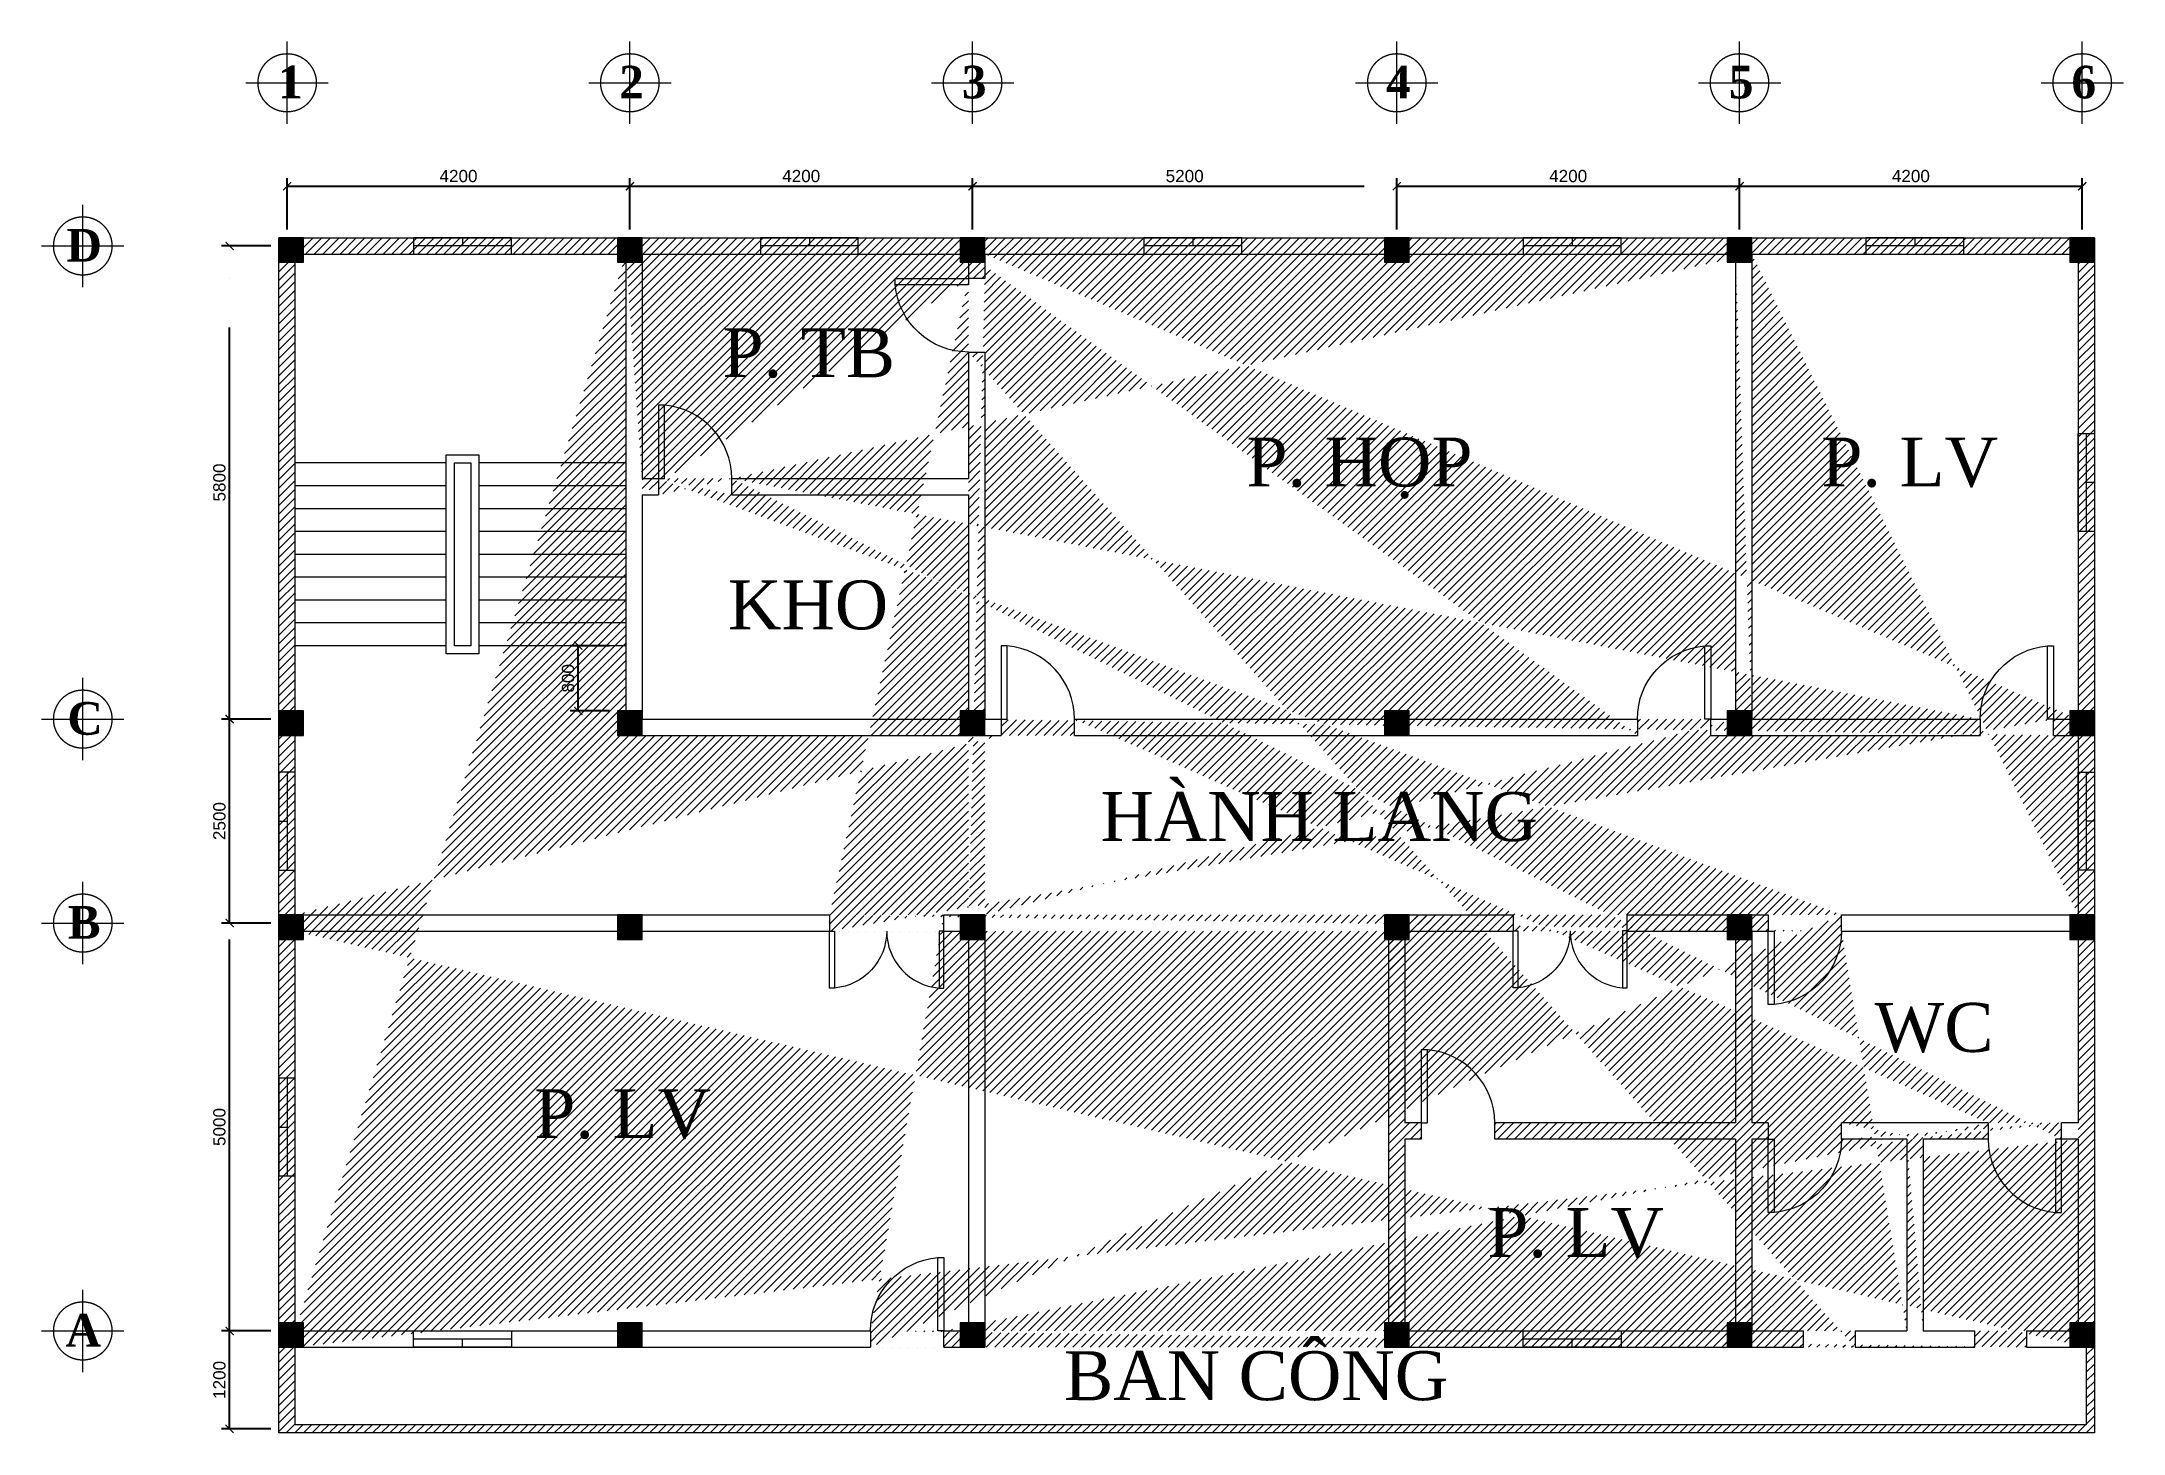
# Model space of a CAD drawing. Header units: inches. Extents: x 841 to 113868, y -38399 to 20899.
# Drawn here: x 841 to 26355, y 3195 to 20255 of the extents above; entities that cross this region are included whole.
import ezdxf

# ---------------------------------------------------------------- set-up
doc = ezdxf.new("R2010")
doc.units = ezdxf.units.IN
doc.header["$MEASUREMENT"] = 0
doc.linetypes.add('ACAD_ISO04W100', pattern=[30, 24, -3, 0, -3])
for name, color, linetype, lineweight in [('COT', 2, 'Continuous', 13), ('CUA DI', 3, 'Continuous', 9), ('HATCH', 8, 'Continuous', 5), ('KICH THUOC', 6, 'ACAD_ISO04W100', 5), ('NET DAM', 1, 'Continuous', 13), ('TEXT', 6, 'ACAD_ISO04W100', 5), ('TUONG', 1, 'Continuous', 13)]:
    doc.layers.add(name, color=color, linetype=linetype, lineweight=lineweight)
doc.layers.get('0').off()
doc.styles.get("Standard").update_dxf_attribs({"font": 'arial.ttf'})
doc.styles.add('TEXT', font='times.ttf')
doc.dimstyles.new('TL 100', dxfattribs={"dimscale": 100, "dimtxt": 1.5, "dimasz": 1, "dimexe": 1, "dimexo": 1, "dimgap": 0.5, "dimtad": 1, "dimtoh": 1, "dimdec": 0, "dimzin": 0, "dimdsep": 46, "dimtxsty": 'Standard', "dimblk": 'ARCHTICK', "dimblk1": 'ARCHTICK', "dimblk2": 'ARCHTICK', "dimcen": 6, "dimadec": 0, "dimazin": 0, "dimtfac": 1, "dimtdec": 0, "dimtofl": 0, "dimtmove": 2, "dimatfit": 3, "dimfxl": 1, "dimtolj": 1, "dimtzin": 0, "dimarcsym": 1})

msp = doc.modelspace()

# ---------------------------------------------------------------- texts
at = {"layer": 'KICH THUOC', "ltscale": 200, "char_height": 400, "attachment_point": 1, "style": 'TEXT'}
for s, insert in [('\\pi88.90096;{\\fTimes New Roman|b1|i0|c0|p18;1}', (3651.3, 19958.61)), ('\\pi68.38073;{\\fTimes New Roman|b1|i0|c0|p18;2}', (7851.3, 19958.61)), ('\\pi68.52524;{\\fTimes New Roman|b1|i0|c0|p18;3}', (12051.3, 19958.61)), ('\\pi66.06859;{\\fTimes New Roman|b1|i0|c0|p18;4}', (17251.3, 19958.61)), ('\\pi67.80269;{\\fTimes New Roman|b1|i0|c0|p18;5}', (21451.3, 19958.61)), ('\\pi66.64662;{\\fTimes New Roman|b1|i0|c0|p18;6}', (25651.3, 19958.61)), ('\\pi-2.71754;{\\fTimes New Roman|b1|i0|c0|p18;D}', (1146.8, 17958.61)), ('\\pi8.84315;{\\fTimes New Roman|b1|i0|c0|p18;C}', (1146.8, 12158.61)), ('\\pi13.90096;{\\fTimes New Roman|b1|i0|c0|p18;B}', (1146.8, 9658.61)), ('\\pi-13.41118;{\\fTimes New Roman|b1|i0|c0|p18;A}', (1146.8, 4658.61))]:
    msp.add_mtext_dynamic_manual_height_columns(s, width=389.3626, gutter_width=1, heights=[0], dxfattribs=dict(at, insert=insert))
at = {"layer": 'TEXT', "ltscale": 200, "char_height": 600, "attachment_point": 1, "style": 'TEXT'}
for s, width, insert in [('\\pi685.0038;{\\fTimes New Roman|b0|i0|c163|p18;P. TB}', 3374.6219, (8500.93, 16741.83)), ('\\pi356.23668;{\\fTimes New Roman|b0|i0|c163|p18;P. HỌP}', 3374.6219, (15251.16, 15401.38)), ('\\pi641.74497;{\\fTimes New Roman|b0|i0|c163|p18;P. LV}', 3374.6219, (22011.3, 15401.38)), ('\\pi752.05499;{\\fTimes New Roman|b0|i0|c163|p18;KHO}', 3374.6219, (8500.93, 13650.8)), ('\\pi296.29547;{\\fTimes New Roman|b0|i0|c163|p18;HÀNH LANG}', 5806.1454, (13520.78, 11055.92)), ('\\pi994.95333;{\\fTimes New Roman|b0|i0|c163|p18;WC}', 3374.6219, (22309.05, 8471.31)), ('\\pi641.74497;{\\fTimes New Roman|b0|i0|c163|p18;P. LV}', 3374.6219, (6237.76, 7413.43)), ('\\pi641.74497;{\\fTimes New Roman|b0|i0|c163|p18;P. LV}', 3374.6219, (17917.06, 5955.77)), ('\\pi130.46232;{\\fTimes New Roman|b0|i0|c163|p18;BAN CÔNG}', 4835.9787, (13240.85, 4202.2))]:
    msp.add_mtext_dynamic_manual_height_columns(s, width=width, gutter_width=1, heights=[0], dxfattribs=dict(at, insert=insert))

# ---------------------------------------------------------------- blocks, each defined once
blk = doc.blocks.new('A$C3B6774D8')
at = {"layer": 'CUA DI', "ltscale": 200}
for p, q in [((1200, 100), (0, 100)), ((600, 200), (600, 100))]:
    blk.add_line(p, q, dxfattribs=at)
blk.add_lwpolyline([(0, 0), (1200, 0), (1200, 200), (0, 200)], close=True, dxfattribs=at)
blk = doc.blocks.new('_ArchTick')
at = {"color": 0, "linetype": 'ByBlock', "const_width": 0.15}
blk.add_lwpolyline([(-0.5, -0.5), (0.5, 0.5)], dxfattribs=at)
blk = doc.blocks.new('*D4')
at = {"layer": 'KICH THUOC', "color": 0, "lineweight": -2, "ltscale": 200, "transparency": 16777216}
for p, q in [((3650, 4450), (3045, 4450)), ((3145, 3250), (3145, 4450)), ((3650, 3250), (3045, 3250))]:
    blk.add_line(p, q, dxfattribs=at)
at = {"layer": 'KICH THUOC', "color": 0, "lineweight": -2, "transparency": 16777216, "xscale": 100, "yscale": 100, "zscale": 100}
for p, rotation in [((3145, 4450), 90), ((3145, 3250), 270)]:
    blk.add_blockref('_ArchTick', p, dxfattribs=dict(at, rotation=rotation))
at = {"layer": 'KICH THUOC', "color": 0, "ltscale": 200, "transparency": 16777216, "insert": (3020, 3850), "char_height": 150, "attachment_point": 5, "rotation": 90}
blk.add_mtext('\\A1;1200', dxfattribs=at)
blk = doc.blocks.new('*D5')
at = {"layer": 'KICH THUOC', "color": 0, "lineweight": -2, "ltscale": 200, "transparency": 16777216}
for p, q in [((3650, 9450), (3045, 9450)), ((3145, 4450), (3145, 9450)), ((3650, 4450), (3045, 4450))]:
    blk.add_line(p, q, dxfattribs=at)
at = {"layer": 'KICH THUOC', "color": 0, "lineweight": -2, "transparency": 16777216, "xscale": 100, "yscale": 100, "zscale": 100}
for p, rotation in [((3145, 9450), 90), ((3145, 4450), 270)]:
    blk.add_blockref('_ArchTick', p, dxfattribs=dict(at, rotation=rotation))
at = {"layer": 'KICH THUOC', "color": 0, "ltscale": 200, "transparency": 16777216, "insert": (3020, 6950), "char_height": 150, "attachment_point": 5, "rotation": 90}
blk.add_mtext('\\A1;5000', dxfattribs=at)
blk = doc.blocks.new('*D6')
at = {"layer": 'KICH THUOC', "color": 0, "lineweight": -2, "ltscale": 200, "transparency": 16777216}
for p, q in [((3650, 11950), (3045, 11950)), ((3145, 9450), (3145, 11950)), ((3650, 9450), (3045, 9450))]:
    blk.add_line(p, q, dxfattribs=at)
at = {"layer": 'KICH THUOC', "color": 0, "lineweight": -2, "transparency": 16777216, "xscale": 100, "yscale": 100, "zscale": 100}
for p, rotation in [((3145, 11950), 90), ((3145, 9450), 270)]:
    blk.add_blockref('_ArchTick', p, dxfattribs=dict(at, rotation=rotation))
at = {"layer": 'KICH THUOC', "color": 0, "ltscale": 200, "transparency": 16777216, "insert": (3020, 10700), "char_height": 150, "attachment_point": 5, "rotation": 90}
blk.add_mtext('\\A1;2500', dxfattribs=at)
blk = doc.blocks.new('*D7')
at = {"layer": 'KICH THUOC', "color": 0, "lineweight": -2, "ltscale": 200, "transparency": 16777216}
for p, q in [((3650, 17750), (3045, 17750)), ((3145, 11950), (3145, 17750)), ((3650, 11950), (3045, 11950))]:
    blk.add_line(p, q, dxfattribs=at)
at = {"layer": 'KICH THUOC', "color": 0, "lineweight": -2, "transparency": 16777216, "xscale": 100, "yscale": 100, "zscale": 100}
for p, rotation in [((3145, 17750), 90), ((3145, 11950), 270)]:
    blk.add_blockref('_ArchTick', p, dxfattribs=dict(at, rotation=rotation))
at = {"layer": 'KICH THUOC', "color": 0, "ltscale": 200, "transparency": 16777216, "insert": (3020, 14850), "char_height": 150, "attachment_point": 5, "rotation": 90}
blk.add_mtext('\\A1;5800', dxfattribs=at)
blk = doc.blocks.new('*D8')
at = {"layer": 'KICH THUOC', "color": 0, "lineweight": -2, "ltscale": 200, "transparency": 16777216}
for p, q in [((3850, 17950), (3850, 18581)), ((3850, 18481), (8050, 18481)), ((8050, 17950), (8050, 18581))]:
    blk.add_line(p, q, dxfattribs=at)
at = {"layer": 'KICH THUOC', "color": 0, "lineweight": -2, "transparency": 16777216, "xscale": 100, "yscale": 100, "zscale": 100, "rotation": 180}
blk.add_blockref('_ArchTick', (3850, 18481), dxfattribs=at)
at = {"layer": 'KICH THUOC', "color": 0, "lineweight": -2, "transparency": 16777216, "xscale": 100, "yscale": 100, "zscale": 100}
blk.add_blockref('_ArchTick', (8050, 18481), dxfattribs=at)
at = {"layer": 'KICH THUOC', "color": 0, "ltscale": 200, "transparency": 16777216, "insert": (5950, 18606), "char_height": 150, "attachment_point": 5}
blk.add_mtext('\\A1;4200', dxfattribs=at)
blk = doc.blocks.new('*D9')
at = {"layer": 'KICH THUOC', "color": 0, "lineweight": -2, "ltscale": 200, "transparency": 16777216}
for p, q in [((8050, 17950), (8050, 18581)), ((8050, 18481), (12250, 18481)), ((12250, 17950), (12250, 18581))]:
    blk.add_line(p, q, dxfattribs=at)
at = {"layer": 'KICH THUOC', "color": 0, "lineweight": -2, "transparency": 16777216, "xscale": 100, "yscale": 100, "zscale": 100, "rotation": 180}
blk.add_blockref('_ArchTick', (8050, 18481), dxfattribs=at)
at = {"layer": 'KICH THUOC', "color": 0, "lineweight": -2, "transparency": 16777216, "xscale": 100, "yscale": 100, "zscale": 100}
blk.add_blockref('_ArchTick', (12250, 18481), dxfattribs=at)
at = {"layer": 'KICH THUOC', "color": 0, "ltscale": 200, "transparency": 16777216, "insert": (10150, 18606), "char_height": 150, "attachment_point": 5}
blk.add_mtext('\\A1;4200', dxfattribs=at)
blk = doc.blocks.new('*D10')
at = {"layer": 'KICH THUOC', "color": 0, "lineweight": -2, "ltscale": 200, "transparency": 16777216}
for p, q in [((12250, 17950), (12250, 18581)), ((12250, 18481), (17450, 18481)), ((17450, 17950), (17450, 18581))]:
    blk.add_line(p, q, dxfattribs=at)
at = {"layer": 'KICH THUOC', "color": 0, "lineweight": -2, "transparency": 16777216, "xscale": 100, "yscale": 100, "zscale": 100, "rotation": 180}
blk.add_blockref('_ArchTick', (12250, 18481), dxfattribs=at)
at = {"layer": 'KICH THUOC', "color": 0, "lineweight": -2, "transparency": 16777216, "xscale": 100, "yscale": 100, "zscale": 100}
blk.add_blockref('_ArchTick', (17450, 18481), dxfattribs=at)
at = {"layer": 'KICH THUOC', "color": 0, "ltscale": 200, "transparency": 16777216, "insert": (14850, 18606), "char_height": 150, "attachment_point": 5}
blk.add_mtext('\\A1;5200', dxfattribs=at)
blk = doc.blocks.new('*D11')
at = {"layer": 'KICH THUOC', "color": 0, "lineweight": -2, "ltscale": 200, "transparency": 16777216}
for p, q in [((17450, 17950), (17450, 18581)), ((17450, 18481), (21650, 18481)), ((21650, 17950), (21650, 18581))]:
    blk.add_line(p, q, dxfattribs=at)
at = {"layer": 'KICH THUOC', "color": 0, "lineweight": -2, "transparency": 16777216, "xscale": 100, "yscale": 100, "zscale": 100, "rotation": 180}
blk.add_blockref('_ArchTick', (17450, 18481), dxfattribs=at)
at = {"layer": 'KICH THUOC', "color": 0, "lineweight": -2, "transparency": 16777216, "xscale": 100, "yscale": 100, "zscale": 100}
blk.add_blockref('_ArchTick', (21650, 18481), dxfattribs=at)
at = {"layer": 'KICH THUOC', "color": 0, "ltscale": 200, "transparency": 16777216, "insert": (19550, 18606), "char_height": 150, "attachment_point": 5}
blk.add_mtext('\\A1;4200', dxfattribs=at)
blk = doc.blocks.new('*D12')
at = {"layer": 'KICH THUOC', "color": 0, "lineweight": -2, "ltscale": 200, "transparency": 16777216}
for p, q in [((21650, 17950), (21650, 18581)), ((21650, 18481), (25850, 18481)), ((25850, 17950), (25850, 18581))]:
    blk.add_line(p, q, dxfattribs=at)
at = {"layer": 'KICH THUOC', "color": 0, "lineweight": -2, "transparency": 16777216, "xscale": 100, "yscale": 100, "zscale": 100, "rotation": 180}
blk.add_blockref('_ArchTick', (21650, 18481), dxfattribs=at)
at = {"layer": 'KICH THUOC', "color": 0, "lineweight": -2, "transparency": 16777216, "xscale": 100, "yscale": 100, "zscale": 100}
blk.add_blockref('_ArchTick', (25850, 18481), dxfattribs=at)
at = {"layer": 'KICH THUOC', "color": 0, "ltscale": 200, "transparency": 16777216, "insert": (23750, 18606), "char_height": 150, "attachment_point": 5}
blk.add_mtext('\\A1;4200', dxfattribs=at)
blk = doc.blocks.new('A$C16FA33CA')
at = {"layer": 'COT', "ltscale": 200}
h = blk.add_hatch(color=256, dxfattribs=at)
h.dxf.hatch_style = 1
h.paths.add_polyline_path([(0, 0), (300, 0), (300, 300), (0, 300)])
blk.add_lwpolyline([(0, 0), (300, 0), (300, 300), (0, 300)], close=True, dxfattribs=at)
blk = doc.blocks.new('A$C133B1768')
at = {"layer": 'CUA DI', "ltscale": 200}
blk.add_lwpolyline([(0, 0), (75, 0), (75, 897), (0, 897)], close=True, dxfattribs=at)
blk.add_arc((0, 0), 900, 0, 85.2455, dxfattribs=at)
blk = doc.blocks.new('A$C343266EA')
at = {"layer": 'CUA DI', "ltscale": 200}
blk.add_blockref('A$C133B1768', (0, 0), dxfattribs=at)
at = {"layer": 'CUA DI', "ltscale": 200, "xscale": -1}
blk.add_blockref('A$C133B1768', (1800, 0), dxfattribs=at)
blk = doc.blocks.new('*D16')
at = {"layer": 'KICH THUOC', "color": 0, "lineweight": -2, "ltscale": 200, "transparency": 16777216}
for p, q in [((7800, 12850), (7318, 12850)), ((7418, 12050), (7418, 12850)), ((7800, 12050), (7318, 12050))]:
    blk.add_line(p, q, dxfattribs=at)
at = {"layer": 'KICH THUOC', "color": 0, "lineweight": -2, "transparency": 16777216, "xscale": 100, "yscale": 100, "zscale": 100}
for p, rotation in [((7418, 12850), 90), ((7418, 12050), 270)]:
    blk.add_blockref('_ArchTick', p, dxfattribs=dict(at, rotation=rotation))
at = {"layer": 'KICH THUOC', "color": 0, "ltscale": 200, "transparency": 16777216, "insert": (7293, 12450), "char_height": 150, "attachment_point": 5, "rotation": 90}
blk.add_mtext('\\A1;800', dxfattribs=at)

# ---------------------------------------------------------------- dimensions: what is measured, and where the dimension line sits
at = {"layer": 'KICH THUOC', "ltscale": 200}
for base, p1, p2, picture, middle in [((8050, 18480.87), (3850, 17850), (8050, 17850), '*D8', (5950, 18605.87)), ((12250, 18480.87), (8050, 17850), (12250, 17850), '*D9', (10150, 18605.87)), ((17450, 18480.87), (12250, 17850), (17450, 17850), '*D10', (14850, 18605.87)), ((21650, 18480.87), (17450, 17850), (21650, 17850), '*D11', (19550, 18605.87)), ((25850, 18480.87), (21650, 17850), (25850, 17850), '*D12', (23750, 18605.87))]:
    dim = msp.add_linear_dim(base=base, p1=p1, p2=p2, dimstyle='TL 100', dxfattribs=at)
    dim.commit()
    dim.dimension.update_dxf_attribs({"geometry": picture, "text_midpoint": middle})
for base, p1, p2, picture, middle in [((3145.37, 17750), (3750, 11950), (3750, 17750), '*D7', (3020.37, 14850)), ((7417.54, 12849.57), (7900, 12050), (7900, 12849.57), '*D16', (7292.54, 12449.78)), ((3145.37, 11950), (3750, 9450), (3750, 11950), '*D6', (3020.37, 10700)), ((3145.37, 9450), (3750, 4450), (3750, 9450), '*D5', (3020.37, 6950)), ((3145.37, 4450), (3750, 3250), (3750, 4450), '*D4', (3020.37, 3850))]:
    dim = msp.add_linear_dim(base=base, p1=p1, p2=p2, angle=90, dimstyle='TL 100', dxfattribs=at)
    dim.commit()
    dim.dimension.update_dxf_attribs({"geometry": picture, "text_midpoint": middle})

# ---------------------------------------------------------------- hatches: boundary and pattern name
at = {"layer": 'HATCH', "ltscale": 200}
h = msp.add_hatch(dxfattribs=at)
h.set_pattern_fill('ANSI31', color=256, scale=600)
h.paths.add_polyline_path([(3750, 17850), (26000, 17850), (26000, 3200), (3750, 3200)])
h.paths.add_polyline_path([(22433.66, 4249.97), (22433.66, 4449.97), (21800, 4449.97), (21800, 6799.98), (22000, 6799.98), (22000, 6999.98), (21800, 6999.98), (21800, 9350), (22000, 9350), (22000, 9550), (20275, 9550), (20275, 9350), (21600, 9350), (21600, 6999.98), (18650, 6999.98), (18650, 6799.98), (21600, 6799.98), (21600, 4449.97), (17550, 4449.97), (17550, 6799.98), (17750, 6799.98), (17750, 6999.98), (17550, 6999.98), (17550, 9350), (18875, 9350), (18875, 9550), (17350, 9550), (17350, 4249.97)], flags=0)
edge = h.paths.add_edge_path(flags=16)
edge.add_line((25166.34, 4449.97), (25166.34, 4249.97))
edge.add_line((24533.66, 4249.97), (24533.66, 4449.97))
edge.add_line((23066.34, 4449.97), (23066.34, 4249.97))
edge.add_line((12200, 16450), (12400, 16450))
edge.add_line((12400, 17350), (12200, 17350))
edge.add_line((10498, 9551.84), (10498, 9351.47))
edge.add_line((11898, 9351.79), (11898, 9551.84))
edge.add_line((10998, 4451.76), (10998, 4251.52))
edge.add_line((11898, 4251.71), (11898, 4451.76))
edge.add_line((24698, 6999.98), (24698, 6799.98))
edge.add_line((25598, 6799.98), (25598, 6999.98))
edge.add_line((22900, 6799.98), (22900, 6999.98))
edge.add_line((23900, 6799.98), (23900, 4449.97))
edge.add_line((23700, 6799.98), (23700, 4449.97))
edge.add_line((22900, 9350), (22900, 9550))
edge.add_line((8400, 14900), (8400, 14700))
edge.add_line((9300, 14700), (9300, 14900))
edge.add_line((24598, 11950), (24598, 11750))
edge.add_line((25498, 11750), (25498, 11950))
edge.add_line((20398, 11950), (20398, 11750))
edge.add_line((21298, 11750), (21298, 11950))
edge.add_line((12600, 11950), (12600, 11750))
edge.add_line((13500, 11750), (13500, 11950))
edge.add_line((24698, 6999.98), (22900, 6999.98))
edge.add_line((25800, 6999.98), (25598, 6999.98))
edge.add_line((23700, 6799.98), (22900, 6799.98))
edge.add_line((24698, 6799.98), (23900, 6799.98))
edge.add_line((25800, 6799.98), (25598, 6799.98))
edge.add_line((9300, 14900), (12200, 14900))
edge.add_line((8200, 14900), (8400, 14900))
edge.add_line((9300, 14700), (12200, 14700))
edge.add_line((8200, 14700), (8400, 14700))
edge.add_line((21800, 17650), (21800, 11950))
edge.add_line((21600, 17650), (21600, 11950))
edge.add_line((12400, 9551.86), (12400, 4251.82))
edge.add_line((12400, 16450), (12400, 11950))
edge.add_line((12400, 17650), (12400, 17350))
edge.add_line((12200, 9351.86), (12200, 4451.82))
edge.add_line((12200, 14700), (12200, 11950))
edge.add_line((12200, 16450), (12200, 14900))
edge.add_line((12200, 17650), (12200, 17350))
edge.add_line((8200, 14700), (8200, 11950))
edge.add_line((8200, 17650), (8200, 14900))
edge.add_line((8000, 17650), (8000, 11750))
edge.add_line((25166.34, 4449.97), (25800, 4449.97))
edge.add_line((23900, 4449.97), (24533.66, 4449.97))
edge.add_line((23066.34, 4449.97), (23700, 4449.97))
edge.add_line((11898, 4451.75), (12200, 4451.82))
edge.add_line((3950, 4449.97), (10998, 4451.55))
edge.add_line((25166.34, 4249.97), (25900, 4249.97))
edge.add_line((23066.34, 4249.97), (24533.66, 4249.97))
edge.add_line((11898, 4251.71), (12400, 4251.82))
edge.add_line((3949.79, 4249.99), (10998, 4251.52))
edge.add_line((22900, 9550), (25800, 9550))
edge.add_line((11898, 9551.75), (12400, 9551.86))
edge.add_line((3950, 9550), (10498, 9551.44))
edge.add_line((22900, 9350), (25800, 9350))
edge.add_line((11898, 9351.79), (12200, 9351.86))
edge.add_line((3950, 9350), (10498, 9351.47))
edge.add_line((25498, 11950), (25800, 11950))
edge.add_line((21800, 11950), (24598, 11950))
edge.add_line((21298, 11950), (21600, 11950))
edge.add_line((13500, 11950), (20398, 11950))
edge.add_line((12400, 11950), (12600, 11950))
edge.add_line((8200, 11950), (12200, 11950))
edge.add_line((25498, 11750), (25800, 11750))
edge.add_line((21298, 11750), (24598, 11750))
edge.add_line((13500, 11750), (20398, 11750))
edge.add_line((8000, 11750), (12600, 11750))
edge.add_line((3950, 9550), (3950, 17650))
edge.add_line((3950, 17650), (8000, 17650))
edge.add_line((3950, 4449.97), (3950, 9350))
edge.add_line((25900, 4249.97), (25900, 3300))
edge.add_line((25900, 3300), (3950, 3300))
edge.add_line((3950, 3300), (3949.79, 4249.99))
edge.add_line((25800, 6799.98), (25800, 4449.97))
edge.add_line((25800, 9350), (25800, 6999.98))
edge.add_line((25800, 11750), (25800, 9550))
edge.add_line((21800, 17650), (25800, 17650))
edge.add_line((25800, 17650), (25800, 11950))
edge.add_line((12400, 17650), (21600, 17650))
edge.add_line((8200, 17650), (12200, 17650))
h = msp.add_hatch(dxfattribs=at)
h.set_pattern_fill('ANSI31', color=256, scale=600)
h.paths.add_polyline_path([(21600, 6999.98), (18650, 6999.98), (18650, 6799.98), (21600, 6799.98), (21600, 4449.97), (17550, 4449.97), (17550, 6799.98), (17750, 6799.98), (17750, 6999.98), (17550, 6999.98), (17550, 9350), (18875, 9350), (18875, 9550), (17350, 9550), (17350, 4249.97), (22433.66, 4249.97), (22433.66, 4449.97), (21800, 4449.97), (21800, 6799.98), (22000, 6799.98), (22000, 6999.98), (21800, 6999.98), (21800, 9350), (22000, 9350), (22000, 9550), (20275, 9550), (20275, 9350), (21600, 9350)])

# ---------------------------------------------------------------- linework, layer by layer
at = {"layer": 'KICH THUOC', "ltscale": 200}
for p, q in [((3850, 19245.5), (3850, 20254.5)), ((8050, 19245.5), (8050, 20254.5)), ((12250, 19245.5), (12250, 20254.5)), ((17450, 19245.5), (17450, 20254.5)), ((21650, 19245.5), (21650, 20254.5)), ((25850, 19245.5), (25850, 20254.5)), ((3345.5, 19750), (4354.5, 19750)), ((7545.5, 19750), (8554.5, 19750)), ((11745.5, 19750), (12754.5, 19750)), ((16945.5, 19750), (17954.5, 19750)), ((21145.5, 19750), (22154.5, 19750)), ((25345.5, 19750), (26354.5, 19750)), ((1345.5, 17245.5), (1345.5, 18254.5)), ((840.99, 17750), (1850, 17750)), ((1345.5, 11445.5), (1345.5, 12454.5)), ((840.99, 11950), (1850, 11950)), ((1345.5, 8945.5), (1345.5, 9954.5)), ((840.99, 9450), (1850, 9450)), ((1345.5, 3945.5), (1345.5, 4954.5)), ((840.99, 4450), (1850, 4450))]:
    msp.add_line(p, q, dxfattribs=at)
for centre in [(3850, 19750), (8050, 19750), (12250, 19750), (17450, 19750), (21650, 19750), (25850, 19750), (1345.5, 17750), (1345.5, 11950), (1345.5, 9450), (1345.5, 4450)]:
    msp.add_circle(centre, 357.19, dxfattribs=at)
at = {"layer": 'NET DAM', "ltscale": 200}
for p, q in [((5800, 15089.57), (3950, 15089.57)), ((8000, 15089.57), (6200, 15089.57)), ((5800, 14809.57), (3950, 14809.57)), ((8000, 14809.57), (6200, 14809.57)), ((5800, 14529.57), (3950, 14529.57)), ((8000, 14529.57), (6200, 14529.57)), ((5800, 14249.57), (3950, 14249.57)), ((8000, 14249.57), (6200, 14249.57)), ((5800, 13969.57), (3950, 13969.57)), ((8000, 13969.57), (6200, 13969.57)), ((5800, 13689.57), (3950, 13689.57)), ((8000, 13689.57), (6200, 13689.57)), ((5800, 13409.57), (3950, 13409.57)), ((8000, 13409.57), (6200, 13409.57)), ((5800, 13129.57), (3950, 13129.57)), ((8000, 13129.57), (6200, 13129.57)), ((5800, 12849.57), (3950, 12849.57)), ((8000, 12849.57), (6200, 12849.57))]:
    msp.add_line(p, q, dxfattribs=at)
for points in [[(5800, 15189.57), (6200, 15189.57), (6200, 12749.57), (5800, 12749.57)], [(5900, 15089.57), (6100, 15089.57), (6100, 12849.57), (5900, 12849.57)]]:
    msp.add_lwpolyline(points, close=True, dxfattribs=at)
at = {"layer": 'TUONG', "ltscale": 200}
for p, q in [((8000, 17650), (8000, 11750)), ((8200, 17650), (8200, 14900)), ((12200, 17650), (12200, 17350)), ((12400, 17650), (12400, 17350)), ((21600, 17650), (21600, 11950)), ((21800, 17650), (21800, 11950)), ((12200, 16450), (12200, 14900)), ((12400, 16450), (12400, 11950)), ((8200, 14900), (8400, 14900)), ((9300, 14900), (12200, 14900)), ((8200, 14700), (8400, 14700)), ((8200, 14700), (8200, 11950)), ((9300, 14700), (12200, 14700)), ((12200, 14700), (12200, 11950)), ((8000, 11750), (12600, 11750)), ((8200, 11950), (12200, 11950)), ((12400, 11950), (12600, 11950)), ((13500, 11950), (20398, 11950)), ((13500, 11750), (20398, 11750)), ((21298, 11950), (21600, 11950)), ((21298, 11750), (24598, 11750)), ((21800, 11950), (24598, 11950)), ((25498, 11950), (25800, 11950)), ((25498, 11750), (25800, 11750)), ((3950, 9550), (10498, 9551.44)), ((11898, 9551.75), (12400, 9551.86)), ((12400, 9551.86), (12400, 4251.82)), ((17350, 9550), (17350, 4249.97)), ((17350, 9550), (18875, 9550)), ((20275, 9550), (22000, 9550)), ((22900, 9550), (25800, 9550)), ((3950, 9350), (10498, 9351.47)), ((11898, 9351.79), (12200, 9351.86)), ((12200, 9351.86), (12200, 4451.82)), ((17550, 9350), (17550, 6999.98)), ((17550, 9350), (18875, 9350)), ((20275, 9350), (21600, 9350)), ((21600, 9350), (21600, 6999.98)), ((21800, 9350), (21800, 6999.98)), ((21800, 9350), (22000, 9350)), ((22900, 9350), (25800, 9350)), ((17750, 6999.98), (17550, 6999.98)), ((21600, 6999.98), (18650, 6999.98)), ((22000, 6999.98), (21800, 6999.98)), ((24698, 6999.98), (22900, 6999.98)), ((25800, 6999.98), (25598, 6999.98)), ((17550, 6799.98), (17550, 4449.97)), ((17750, 6799.98), (17550, 6799.98)), ((21600, 6799.98), (18650, 6799.98)), ((21600, 6799.98), (21600, 4449.97)), ((21800, 6799.98), (21800, 4449.97)), ((22000, 6799.98), (21800, 6799.98)), ((23700, 6799.98), (22900, 6799.98)), ((23700, 6799.98), (23700, 4449.97)), ((23900, 6799.98), (23900, 4449.97)), ((24698, 6799.98), (23900, 6799.98)), ((25800, 6799.98), (25598, 6799.98)), ((3950, 4449.97), (10998, 4451.55)), ((11898, 4451.75), (12200, 4451.82)), ((17550, 4449.97), (21600, 4449.97)), ((21800, 4449.97), (22433.66, 4449.97)), ((23066.34, 4449.97), (23700, 4449.97)), ((23900, 4449.97), (24533.66, 4449.97)), ((25166.34, 4449.97), (25800, 4449.97)), ((3949.79, 4249.99), (10998, 4251.52)), ((11898, 4251.71), (12400, 4251.82)), ((17350, 4249.97), (22433.66, 4249.97)), ((23066.34, 4249.97), (24533.66, 4249.97)), ((25166.34, 4249.97), (25900, 4249.97))]:
    msp.add_line(p, q, dxfattribs=at)
msp.add_lwpolyline([(3750, 17850), (26000, 17850), (26000, 3200), (3750, 3200)], close=True, dxfattribs=at)
for points in [[(3950, 9550), (3950, 17650), (8000, 17650)], [(8200, 17650), (12200, 17650)], [(12400, 17650), (21600, 17650)], [(21800, 17650), (25800, 17650), (25800, 11950)], [(12400, 17350), (12200, 17350)], [(12200, 16450), (12400, 16450)], [(8400, 14900), (8400, 14700)], [(9300, 14700), (9300, 14900)], [(12600, 11950), (12600, 11750)], [(13500, 11750), (13500, 11950)], [(20398, 11950), (20398, 11750)], [(21298, 11750), (21298, 11950)], [(24598, 11950), (24598, 11750)], [(25498, 11750), (25498, 11950)], [(25800, 11750), (25800, 9550)], [(10498, 9551.84), (10498, 9351.47)], [(11898, 9351.79), (11898, 9551.84)], [(18875, 9550), (18875, 9350)], [(20275, 9350), (20275, 9550)], [(22000, 9550), (22000, 9350)], [(22900, 9350), (22900, 9550)], [(3950, 4449.97), (3950, 9350)], [(25800, 9350), (25800, 6999.98)], [(17750, 6999.98), (17750, 6799.98)], [(18650, 6799.98), (18650, 6999.98)], [(22000, 6999.98), (22000, 6799.98)], [(22900, 6799.98), (22900, 6999.98)], [(24698, 6999.98), (24698, 6799.98)], [(25598, 6799.98), (25598, 6999.98)], [(25800, 6799.98), (25800, 4449.97)], [(10998, 4451.76), (10998, 4251.52)], [(11898, 4251.71), (11898, 4451.76)], [(22433.66, 4249.97), (22433.66, 4449.97)], [(23066.34, 4449.97), (23066.34, 4249.97)], [(24533.66, 4249.97), (24533.66, 4449.97)], [(25166.34, 4449.97), (25166.34, 4249.97)], [(25900, 4249.97), (25900, 3300), (3950, 3300), (3949.79, 4249.99)]]:
    msp.add_lwpolyline(points, dxfattribs=at)

# ---------------------------------------------------------------- block references
at = {"layer": 'COT', "ltscale": 200}
for p in [(3750, 17550), (7900, 17550), (12100, 17550), (17300, 17550), (21500, 17550), (25700, 17550), (3750, 11750), (7900, 11750), (12100, 11750), (17300, 11750), (21500, 11750), (25700, 11750), (3750, 9250), (7900, 9250), (12100, 9250), (17300, 9250), (21500, 9250), (25700, 9250), (3750, 4250), (7900, 4250), (12100, 4250), (17300, 4250), (21500, 4250), (25700, 4250)]:
    msp.add_blockref('A$C16FA33CA', p, dxfattribs=at)
at = {"layer": 'CUA DI', "ltscale": 200}
for name, p in [('A$C3B6774D8', (5400, 17650)), ('A$C3B6774D8', (9650, 17650)), ('A$C3B6774D8', (14350, 17650)), ('A$C3B6774D8', (19000, 17650)), ('A$C3B6774D8', (23200, 17650)), ('A$C133B1768', (8400, 14900)), ('A$C133B1768', (12600, 11950)), ('A$C133B1768', (17750, 6999.98))]:
    msp.add_blockref(name, p, dxfattribs=at)
at = {"layer": 'CUA DI', "ltscale": 200, "xscale": -1}
for name, p, rotation in [('A$C133B1768', (12200, 17350), 90), ('A$C3B6774D8', (25800, 14250), 270), ('A$C3B6774D8', (25800, 10100), 270), ('A$C133B1768', (22000, 9350), 180), ('A$C133B1768', (22000, 6799.98), 180), ('A$C3B6774D8', (5400, 4449.97), 180), ('A$C3B6774D8', (19000, 4449.97), 180)]:
    msp.add_blockref(name, p, dxfattribs=dict(at, rotation=rotation))
for p in [(21298, 11950), (25498, 11950), (11898, 4451.76)]:
    msp.add_blockref('A$C133B1768', p, dxfattribs=at)
at = {"layer": 'CUA DI', "ltscale": 200}
for name, p, rotation in [('A$C3B6774D8', (3950, 10100), 89.99999999999999), ('A$C3B6774D8', (3950, 6350), 89.99999999999999), ('A$C133B1768', (25598, 6799.98), 180)]:
    msp.add_blockref(name, p, dxfattribs=dict(at, rotation=rotation))
at = {"layer": 'CUA DI', "ltscale": 200, "xscale": -0.7777777888833423, "yscale": 0.7777777888833423, "zscale": 0.7777777888833423, "rotation": 180}
for p in [(10498, 9351.47), (18875, 9353.22)]:
    msp.add_blockref('A$C343266EA', p, dxfattribs=at)

msp.set_redraw_order([(e.dxf.handle, doc.entitydb.next_handle()) for e in msp.query("TEXT MTEXT ATTDEF DIMENSION ARC_DIMENSION")])  # texts and dimensions are drawn at this point

doc.saveas('drawing.dxf')
